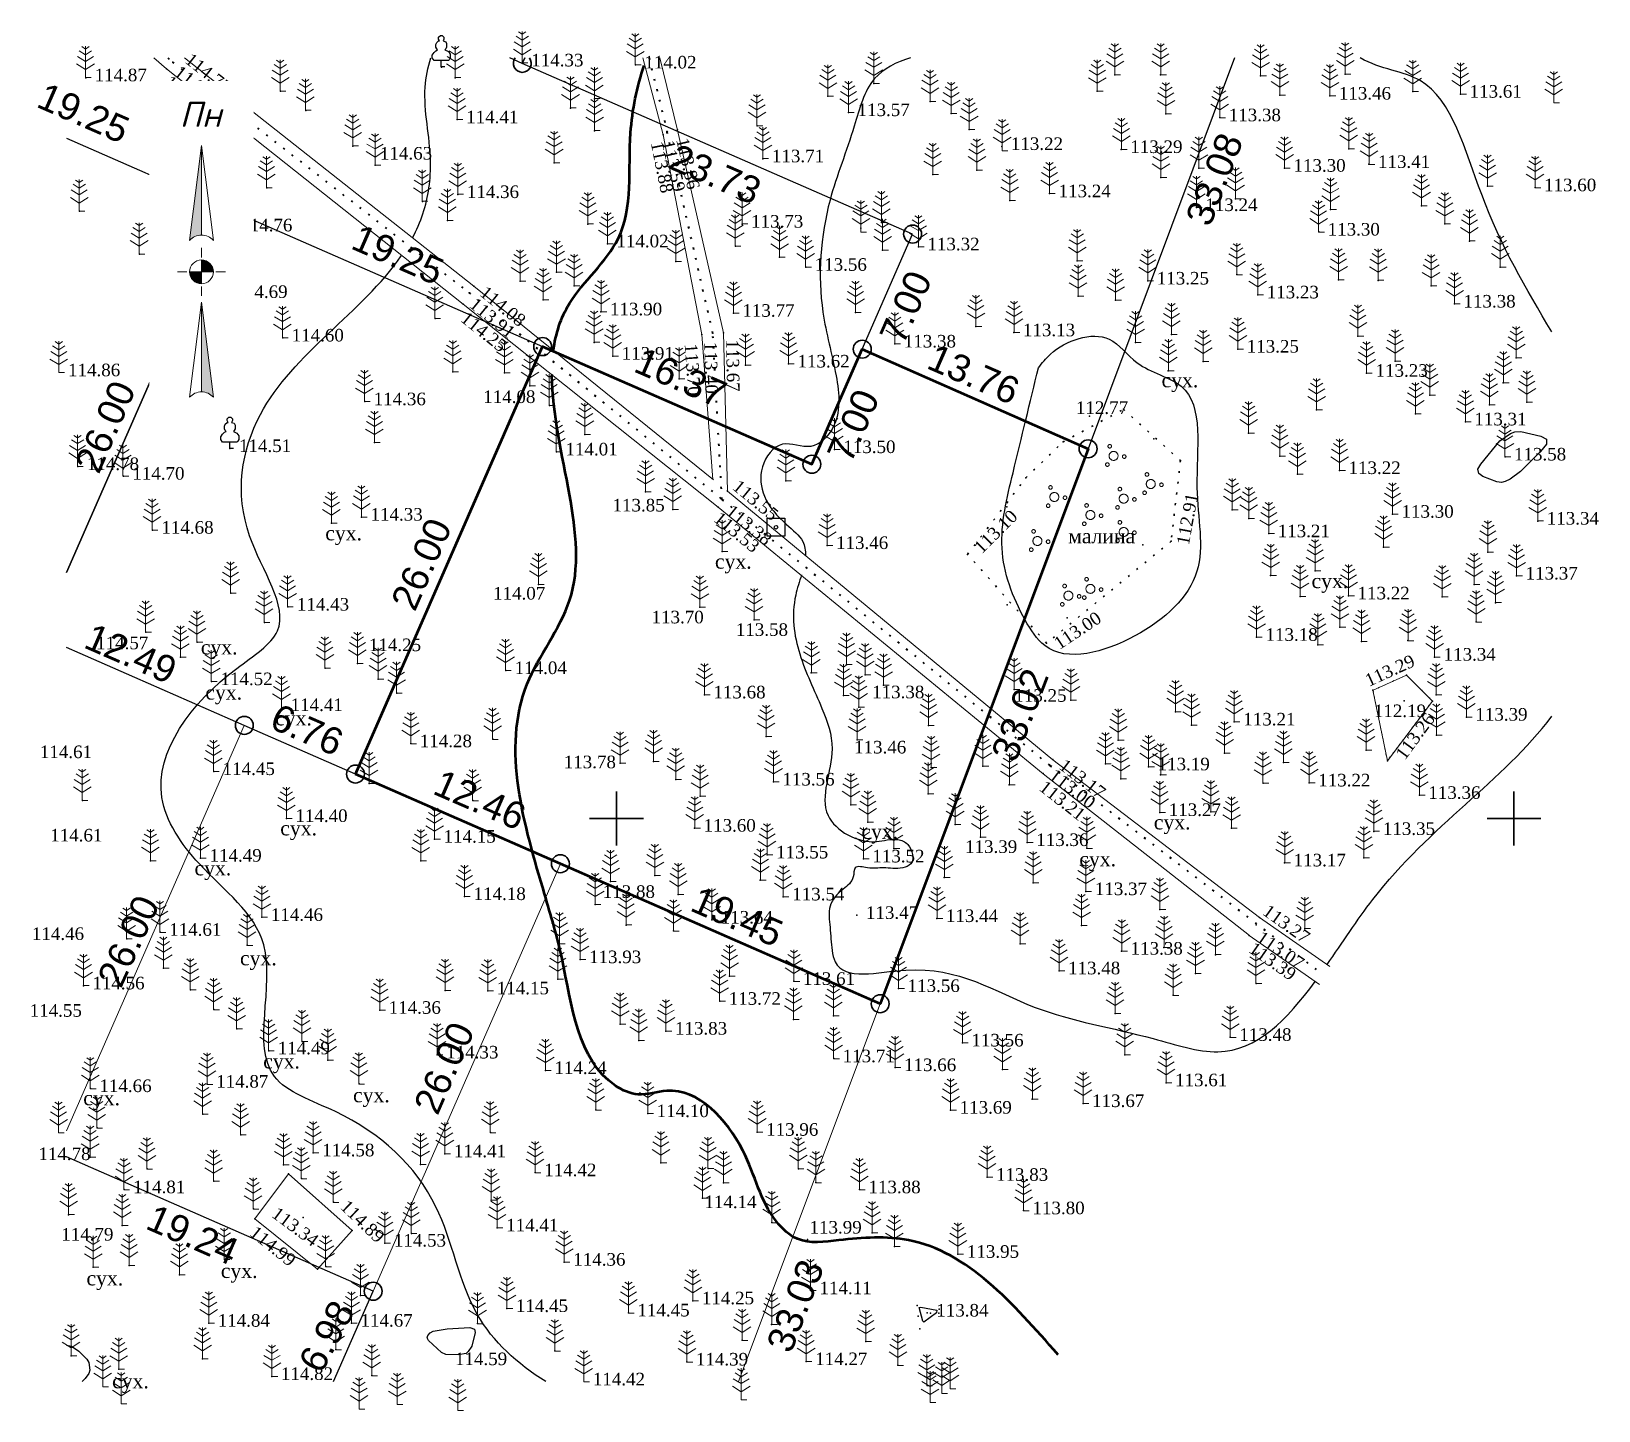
# Model space of a CAD drawing. Header units: millimetres. Extents: x 5405667.4 to 5405754.7, y 5524917 to 5524993.9.
import ezdxf
from ezdxf.enums import TextEntityAlignment as Align

# ---------------------------------------------------------------- set-up
doc = ezdxf.new("R2010")
doc.units = ezdxf.units.MM
doc.set_wipeout_variables(frame=1)
doc.linetypes.add('HIDDEN', pattern=[0.5, 0, -0.5])
doc.linetypes.add('суцільна', pattern=[50, 50, 0])
for name, color, linetype, lineweight in [('#Лист (текст_ПН)', 250, 'Continuous', 0), ('#Штамп', 250, 'Continuous', 0), ('11900000', 1, 'Continuous', 30), ('Контур', 7, 'HIDDEN', 30), ('рельеф', 7, 'Continuous', 0), ('ТОЧКИ', 7, 'Continuous', 30), ('усл. знак', 7, 'суцільна', 20)]:
    doc.layers.add(name, color=color, linetype=linetype, lineweight=lineweight)
for name, color, linetype in [('SC007', 7, 'Continuous'), ('горизонтали', 42, 'Continuous'), ('Ділянки_Межі', 10, 'Continuous'), ('надписи', 7, 'Continuous'), ('отметки', 7, 'Continuous'), ('промеры', 185, 'Continuous'), ('Растительность', 7, 'Continuous')]:
    doc.layers.add(name, color=color, linetype=linetype)
doc.styles.get("Standard").update_dxf_attribs({"font": 'arial.ttf'})
doc.styles.add('times', font='times.ttf')
doc.styles.add('Мой_Топо', font='isocpeui.ttf')
doc.linetypes.add('канава 0', pattern='A,0.9,0,["|",Standard,S=0.25,R=0,X=0,Y=0],0.1', length=1)

msp = doc.modelspace()

# ---------------------------------------------------------------- texts
at = {"layer": 'надписи', "color": 7, "style": 'times'}
for s, p in [('сух.', (5405730.369, 5524974.828, 111.861)), ('сух.', (5405683.779, 5524966.301, 111.861)), ('малина', (5405725.166, 5524966.137, 170.061)), ('сух.', (5405705.488, 5524964.723, 111.861)), ('сух.', (5405738.723, 5524963.637, 111.861)), ('сух.', (5405676.844, 5524959.944, 111.861)), ('сух.', (5405677.099, 5524957.428, 111.861)), ('сух.', (5405680.985, 5524955.99, 111.861)), ('сух.', (5405681.271, 5524949.861, 111.861)), ('сух.', (5405729.936, 5524950.195, 111.861)), ('сух.', (5405713.648, 5524949.667, 111.861)), ('сух.', (5405725.787, 5524948.142, 111.861)), ('сух.', (5405676.493, 5524947.634, 111.861)), ('сух.', (5405679.029, 5524942.623, 111.861)), ('сух.', (5405680.32, 5524936.874, 111.861)), ('сух.', (5405685.326, 5524934.993, 111.861)), ('сух.', (5405670.295, 5524934.826, 111.861)), ('сух.', (5405670.474, 5524924.788, 111.861)), ('сух.', (5405677.96, 5524925.203, 111.861)), ('сух.', (5405671.902, 5524919.056, 111.861))]:
    msp.add_text(s, height=0.8, dxfattribs=at).set_placement(p, align=Align.TOP_LEFT)
at = {"layer": 'отметки', "color": 7, "style": 'times'}
for s, rotation, p in [('114.75', 321.71346, (5405676.338, 5524992.706, 114.745)), ('114.50', 322.11782, (5405675.734, 5524992.014, 114.498)), ('114.80', 321.55311, (5405675.194, 5524991.461, 114.796)), ('113.88', 281.39051, (5405702.596, 5524987.788, 113.876)), ('113.59', 282.96485, (5405703.201, 5524987.858, 113.38)), ('113.86', 283.01843, (5405704.006, 5524987.992, 113.857)), ('114.08', 321.03856, (5405692.766, 5524979.73, 114.078)), ('113.91', 320.73498, (5405692.191, 5524979.084, 113.908)), ('114.25', 321.49154, (5405691.695, 5524978.301, 114.249)), ('113.70', 274.27705, (5405704.496, 5524976.488, 114.59)), ('113.40', 271.15166, (5405705.597, 5524976.573, 113.399)), ('113.67', 271.09856, (5405706.81, 5524976.699, 113.672)), ('113.55', 320.48771, (5405706.853, 5524968.932, 113.553)), ('112.91', 79.45127, (5405731.197, 5524965.325, 112.912)), ('113.38', 320.95222, (5405706.484, 5524967.545, 113.38)), ('113.10', 44.97337, (5405719.854, 5524965.21, 113.099)), ('113.53', 320.62831, (5405705.803, 5524967.152, 113.526)), ('113.00', 33.66549, (5405724.282, 5524959.964, 112.998)), ('113.29', 24.30455, (5405741.618, 5524957.968, 113.293)), ('113.26', 53.5356, (5405743.352, 5524953.629, 113.264)), ('113.17', 322.60019, (5405725.02, 5524953.379, 113.174)), ('113.00', 322.62665, (5405724.465, 5524952.83, 112.999)), ('113.21', 321.89787, (5405723.919, 5524952.177, 113.212)), ('113.27', 324.40765, (5405736.348, 5524945.262, 113.27)), ('113.07', 325.51305, (5405735.998, 5524943.782, 113.07)), ('113.39', 325.12921, (5405735.561, 5524943.173, 113.784)), ('114.89', 316.18008, (5405685.05, 5524928.819, 114.894)), ('113.34', 323.40069, (5405681.149, 5524928.411, 113.341)), ('114.99', 321.27236, (5405679.946, 5524927.362, 114.828))]:
    msp.add_text(s, height=0.7, rotation=rotation, dxfattribs=at).set_placement(p, align=Align.TOP_LEFT)
for s, p in [('114.33', (5405695.254, 5524992.608, 114.329)), ('114.02', (5405701.554, 5524992.49, 114.019)), ('114.87', (5405670.931, 5524991.778, 114.867)), ('113.46', (5405740.247, 5524990.759, 113.458)), ('113.61', (5405747.531, 5524990.864, 113.61)), ('113.57', (5405713.434, 5524989.838, 113.571)), ('114.41', (5405691.628, 5524989.439, 114.406)), ('113.38', (5405734.113, 5524989.552, 113.384)), ('114.78', (5405676.66, 5524987.658, 114.78)), ('114.63', (5405686.824, 5524987.417, 114.628)), ('113.71', (5405708.662, 5524987.265, 113.71)), ('113.22', (5405721.974, 5524987.95, 113.223)), ('113.29', (5405728.628, 5524987.782, 113.287)), ('113.30', (5405737.718, 5524986.739, 113.299)), ('113.41', (5405742.425, 5524986.951, 113.408)), ('113.60', (5405751.679, 5524985.651, 113.601)), ('114.36', (5405691.668, 5524985.273, 114.362)), ('113.24', (5405724.632, 5524985.316, 113.243)), ('113.24', (5405732.808, 5524984.548, 113.241)), ('114.76', (5405679.042, 5524983.416, 114.761)), ('113.73', (5405707.502, 5524983.624, 113.731)), ('113.30', (5405739.623, 5524983.182, 113.296)), ('114.79', (5405673.924, 5524981.944, 114.792)), ('114.02', (5405699.998, 5524982.526, 114.022)), ('113.32', (5405717.324, 5524982.36, 113.324)), ('113.56', (5405711.043, 5524981.22, 113.555)), ('113.25', (5405730.103, 5524980.456, 113.249)), ('114.69', (5405678.774, 5524979.705, 114.689)), ('113.23', (5405736.228, 5524979.683, 113.233)), ('113.90', (5405699.639, 5524978.737, 113.897)), ('113.77', (5405707.017, 5524978.658, 113.772)), ('113.38', (5405747.189, 5524979.173, 113.377)), ('113.13', (5405722.645, 5524977.573, 113.132)), ('114.60', (5405681.906, 5524977.28, 114.597)), ('113.38', (5405716.01, 5524976.946, 113.382)), ('113.25', (5405735.113, 5524976.661, 113.249)), ('113.91', (5405700.292, 5524976.268, 113.912)), ('113.62', (5405710.087, 5524975.833, 113.616)), ('114.86', (5405669.447, 5524975.344, 114.855)), ('113.23', (5405742.291, 5524975.315, 113.227)), ('114.36', (5405686.474, 5524973.73, 114.358)), ('114.08', (5405692.578, 5524973.852, 114.079)), ('112.77', (5405725.598, 5524973.242, 112.767)), ('113.31', (5405747.794, 5524972.607, 113.309)), ('114.51', (5405678.97, 5524971.121, 114.51)), ('114.01', (5405697.161, 5524970.932, 114.006)), ('113.50', (5405712.641, 5524971.063, 113.498)), ('113.58', (5405750.003, 5524970.651, 113.575)), ('114.78', (5405670.499, 5524970.114, 114.782)), ('113.22', (5405740.785, 5524969.896, 113.221)), ('114.70', (5405673.03, 5524969.581, 114.704)), ('114.33', (5405686.301, 5524967.299, 114.326)), ('113.85', (5405699.781, 5524967.811, 113.849)), ('113.30', (5405743.738, 5524967.463, 113.303)), ('113.34', (5405751.829, 5524967.078, 113.335)), ('114.68', (5405674.651, 5524966.572, 114.681)), ('113.21', (5405736.839, 5524966.375, 113.213)), ('113.46', (5405712.234, 5524965.718, 113.459)), ('113.37', (5405750.649, 5524964.018, 113.375)), ('114.07', (5405693.128, 5524962.9, 114.072)), ('113.22', (5405741.287, 5524962.912, 113.225)), ('114.43', (5405682.197, 5524962.288, 114.428)), ('113.70', (5405701.956, 5524961.576, 113.702)), ('114.57', (5405671.014, 5524960.133, 114.567)), ('113.58', (5405706.652, 5524960.878, 113.585)), ('113.18', (5405736.161, 5524960.602, 113.176)), ('114.25', (5405686.21, 5524960.028, 114.253)), ('113.34', (5405746.082, 5524959.498, 113.339)), ('114.04', (5405694.33, 5524958.749, 114.038)), ('114.52', (5405677.94, 5524958.132, 114.52)), ('114.41', (5405681.85, 5524956.69, 114.41)), ('113.68', (5405705.403, 5524957.395, 113.685)), ('113.38', (5405714.246, 5524957.402, 113.376)), ('113.25', (5405722.168, 5524957.208, 113.248)), ('113.21', (5405734.921, 5524955.888, 113.21)), ('112.19', (5405742.196, 5524956.351, 112.185)), ('113.39', (5405747.85, 5524956.155, 113.386)), ('114.61', (5405667.878, 5524954.068, 114.612)), ('114.28', (5405689.044, 5524954.675, 114.276)), ('113.46', (5405713.24, 5524954.329, 113.462)), ('114.45', (5405678.062, 5524953.125, 114.447)), ('113.78', (5405697.064, 5524953.503, 113.781)), ('113.19', (5405730.147, 5524953.388, 113.192)), ('113.56', (5405709.246, 5524952.542, 113.556)), ('113.22', (5405739.097, 5524952.492, 113.22)), ('113.36', (5405745.23, 5524951.798, 113.361)), ('114.40', (5405682.115, 5524950.509, 114.398)), ('113.27', (5405730.77, 5524950.843, 113.27)), ('113.60', (5405704.855, 5524949.97, 113.604)), ('113.35', (5405742.699, 5524949.786, 113.351)), ('114.61', (5405668.456, 5524949.424, 114.608)), ('114.15', (5405690.371, 5524949.356, 114.152)), ('113.39', (5405719.421, 5524948.785, 113.386)), ('113.36', (5405723.389, 5524949.17, 113.36)), ('114.49', (5405677.331, 5524948.298, 114.493)), ('113.55', (5405708.893, 5524948.479, 113.555)), ('113.52', (5405714.256, 5524948.258, 113.519)), ('113.17', (5405737.726, 5524948.036, 113.165)), ('114.18', (5405692.042, 5524946.16, 114.183)), ('113.88', (5405699.239, 5524946.281, 113.881)), ('113.54', (5405709.793, 5524946.141, 113.541)), ('113.37', (5405726.654, 5524946.434, 113.372)), ('114.46', (5405680.746, 5524944.999, 114.459)), ('113.64', (5405705.808, 5524944.851, 113.637)), ('113.47', (5405713.899, 5524945.11, 113.473)), ('113.44', (5405718.355, 5524944.936, 113.443)), ('114.46', (5405667.436, 5524943.936, 114.46)), ('114.61', (5405675.084, 5524944.169, 114.608)), ('113.93', (5405698.475, 5524942.644, 113.932)), ('113.38', (5405728.645, 5524943.117, 113.377)), ('113.48', (5405725.161, 5524942.021, 113.478)), ('114.56', (5405670.804, 5524941.183, 114.56)), ('114.15', (5405693.332, 5524940.907, 114.152)), ('113.61', (5405710.387, 5524941.434, 113.614)), ('113.56', (5405716.221, 5524941.037, 113.563)), ('113.72', (5405706.254, 5524940.324, 113.716)), ('114.55', (5405667.311, 5524939.659, 114.545)), ('114.36', (5405687.311, 5524939.823, 114.36)), ('113.83', (5405703.26, 5524938.662, 113.833)), ('113.48', (5405734.7, 5524938.315, 113.479)), ('114.49', (5405681.13, 5524937.564, 114.491)), ('113.56', (5405719.777, 5524938.004, 113.56)), ('114.33', (5405690.516, 5524937.335, 114.329)), ('113.71', (5405712.602, 5524937.122, 113.706)), ('113.66', (5405716.022, 5524936.629, 113.657)), ('114.87', (5405677.701, 5524935.707, 114.873)), ('114.24', (5405696.544, 5524936.467, 114.241)), ('113.61', (5405731.122, 5524935.783, 113.607)), ('114.66', (5405671.196, 5524935.462, 114.657)), ('114.10', (5405702.242, 5524934.064, 114.101)), ('113.69', (5405719.119, 5524934.259, 113.689)), ('113.67', (5405726.501, 5524934.627, 113.665)), ('113.96', (5405708.341, 5524933.028, 113.96)), ('114.78', (5405667.796, 5524931.671, 114.781)), ('114.58', (5405683.608, 5524931.879, 114.58)), ('114.41', (5405690.945, 5524931.826, 114.409)), ('114.42', (5405695.977, 5524930.772, 114.421)), ('113.83', (5405721.147, 5524930.516, 113.834)), ('114.81', (5405673.073, 5524929.826, 114.813)), ('113.88', (5405714.041, 5524929.823, 113.884)), ('114.14', (5405704.9, 5524928.993, 114.137)), ('113.80', (5405723.178, 5524928.654, 113.803)), ('114.79', (5405669.069, 5524927.186, 114.789)), ('114.41', (5405693.856, 5524927.699, 114.41)), ('113.99', (5405710.757, 5524927.577, 113.994)), ('114.53', (5405687.599, 5524926.851, 114.529)), ('113.95', (5405719.524, 5524926.228, 113.946)), ('114.36', (5405697.595, 5524925.788, 114.362)), ('114.25', (5405704.761, 5524923.636, 114.248)), ('114.11', (5405711.312, 5524924.2, 114.109)), ('114.45', (5405694.399, 5524923.208, 114.446)), ('114.45', (5405701.17, 5524922.962, 114.454)), ('113.84', (5405717.819, 5524922.955, 113.842)), ('114.84', (5405677.787, 5524922.387, 114.836)), ('114.67', (5405685.742, 5524922.391, 114.67)), ('114.59', (5405691.005, 5524920.247, 114.585)), ('114.39', (5405704.429, 5524920.228, 114.393)), ('114.27', (5405711.072, 5524920.246, 114.266)), ('114.82', (5405681.309, 5524919.42, 114.821)), ('114.42', (5405698.685, 5524919.12, 114.423))]:
    msp.add_text(s, height=0.7, dxfattribs=at).set_placement(p, align=Align.TOP_LEFT)
at = {"layer": 'промеры', "char_height": 1.5, "attachment_point": 1}
for s, insert, rotation in [('19.25', (5405668.215, 5524991.053), 336.35584), ('33.08', (5405731.668, 5524983.444), 69.01088), ('23.73', (5405703.409, 5524987.642), 336.4763), ('19.25', (5405685.731, 5524983.162), 336.35584), ('7.00', (5405714.608, 5524976.936), 66.35584), ('16.37', (5405701.481, 5524976.311), 336.4763), ('13.76', (5405717.802, 5524976.493), 336.4763), ('26.00', (5405669.782, 5524969.736), 66.37949), ('7.00', (5405711.683, 5524970.332), 66.35584), ('26.00', (5405687.395, 5524962.077), 66.37949), ('12.49', (5405670.846, 5524960.929), 336.4763), ('33.02', (5405720.838, 5524953.603), 69.01088), ('6.76', (5405681.198, 5524956.453), 336.4763), ('12.46', (5405690.291, 5524952.783), 336.4763), ('26.00', (5405671.031, 5524941.109, 107.24), 65.31556), ('19.45', (5405704.626, 5524946.275), 336.4763), ('26.00', (5405688.659, 5524934.006), 66.37949), ('19.24', (5405674.293, 5524928.554), 336.35584), ('33.03', (5405708.32, 5524920.676), 69.01088), ('6.98', (5405682.229, 5524919.711), 61.91278)]:
    msp.add_mtext(s, dxfattribs=dict(at, insert=insert, rotation=rotation))

# ---------------------------------------------------------------- blocks, each defined once
blk = doc.blocks.new('SYMBOL902')
at = {"layer": 'SC007'}
blk.add_lwpolyline([(-1.25, -1.25), (-1.25, 1.25), (1.25, 1.25), (1.25, -1.25)], close=True, dxfattribs=at)
blk.add_circle((0, 0), 0.25, dxfattribs=at)
blk = doc.blocks.new('A$C51FE15A3')
at = {"layer": 'Растительность', "color": 94, "lineweight": 0}
for points in [[(0, 1.75), (0, 0), (0.319, 0)], [(-0.447, 1.172), (0, 0.895), (0.447, 1.172)], [(-0.343, 1.489), (0, 1.267), (0.343, 1.489)], [(-0.201, 1.726), (0, 1.584), (0.201, 1.726)], [(-0.493, 0.753), (0, 0.444), (0.493, 0.753)]]:
    blk.add_lwpolyline(points, dxfattribs=at)
blk = doc.blocks.new('A$C2ACB5305')
at = {"layer": 'Растительность'}
blk.add_lwpolyline([(0.2, 0), (0.2, 0), (0, 0), (0, 0.35), (-0.4, 0.35), (-0.5, 0.5), (-0.5, 0.65), (-0.4, 0.8), (-0.3, 0.9), (-0.2, 0.95), (-0.25, 1), (-0.3, 1.1), (-0.3, 1.25), (-0.25, 1.35), (-0.15, 1.45), (-0.1, 1.45), (-0.15, 1.55), (-0.15, 1.65), (-0.05, 1.75), (0.05, 1.75), (0.15, 1.65), (0.15, 1.55), (0.1, 1.45), (0.25, 1.4), (0.3, 1.3), (0.3, 1.1), (0.25, 1), (0.2, 0.95), (0.4, 0.85), (0.5, 0.7), (0.5, 0.5), (0.45, 0.4), (0.4, 0.35), (0, 0.35)], dxfattribs=at)
blk = doc.blocks.new('A$C72385B22')
at = {"layer": 'усл. знак'}
for centre, radius in [((0, 0), 0.625), ((-0.02, 1.49), 0.25), ((-1.29, -0.64), 0.25), ((1.28, -0.76), 0.25)]:
    blk.add_circle(centre, radius, dxfattribs=at)
blk = doc.blocks.new('*U5')
at = {"color": 0}
for points in [[(-0.113, 0), (-0.109, -0.029), (-0.097, -0.056)], [(-0.113, 0), (-0.097, -0.056), (0, 0)], [(-0.097, -0.056), (0, -0.113), (0, 0)], [(-0.097, -0.056), (-0.08, -0.08), (-0.056, -0.097)], [(-0.097, -0.056), (-0.056, -0.097), (0, -0.113)], [(-0.056, -0.097), (-0.029, -0.109), (0, -0.113)]]:
    blk.add_solid(points, dxfattribs=at)
blk = doc.blocks.new('*U6')
at = {"color": 0}
for points in [[(0, 0), (0.097, 0.056), (0, 0.113)], [(0.097, 0.056), (0.029, 0.109), (0, 0.113)], [(0, 0), (0.113, 0), (0.097, 0.056)], [(0.097, 0.056), (0.056, 0.097), (0.029, 0.109)], [(0.097, 0.056), (0.08, 0.08), (0.056, 0.097)], [(0.113, 0), (0.109, 0.029), (0.097, 0.056)]]:
    blk.add_solid(points, dxfattribs=at)
blk = doc.blocks.new('*U7')
at = {"color": 0}
for points in [[(0, -1.136), (0.021, -1.138), (0, -0.288)], [(0.021, -1.138), (0.042, -1.142), (0, -0.288)], [(0.042, -1.142), (0.062, -1.15), (0, -0.288)], [(0.062, -1.15), (0.081, -1.16), (0, -0.288)], [(0.081, -1.16), (0.098, -1.173), (0, -0.288)], [(0.098, -1.173), (0.113, -1.188), (0, -0.288)]]:
    blk.add_solid(points, dxfattribs=at)
blk = doc.blocks.new('*U8')
at = {"color": 0}
for points in [[(-0.113, 0.297), (-0.098, 0.312), (0, 1.197)], [(-0.098, 0.312), (-0.081, 0.325), (0, 1.197)], [(-0.081, 0.325), (-0.062, 0.335), (0, 1.197)], [(-0.062, 0.335), (-0.042, 0.343), (0, 1.197)], [(-0.042, 0.343), (-0.021, 0.347), (0, 1.197)], [(-0.021, 0.347), (0, 0.349), (0, 1.197)]]:
    blk.add_solid(points, dxfattribs=at)
blk = doc.blocks.new('#Північ')
at = {"color": 7}
blk.add_wipeout([(-2.901, 10.635), (2.901, 10.635), (2.901, -7.981), (-2.901, -7.981)], dxfattribs=at).dxf.layer = '#Лист (текст_ПН)'
at = {"layer": '#Лист (текст_ПН)'}
for p, q in [((-0.663, 1.748), (0, 7.043)), ((0, 7.043), (0, 2.052)), ((0, 7.043), (0.663, 1.748)), ((0, 1.337), (0, 0.807)), ((-1.337, 0), (-0.807, 0)), ((-0.662, 0), (0.662, 0)), ((0, 0.662), (0, -0.662)), ((1.337, 0), (0.807, 0)), ((0, -1.337), (0, -0.807)), ((-0.663, -6.99), (0, -1.695)), ((0, -1.695), (0.663, -6.99)), ((0, -1.695), (0, -6.686))]:
    blk.add_line(p, q, dxfattribs=at)
at = {"layer": '#Лист (текст_ПН)', "flags": 128}
for points in [[(0, 7.043), (-0.663, 1.748, -0.218585), (0, 2.052)], [(0, 0), (-0.662, 0, 0.414214), (0, -0.662)]]:
    blk.add_lwpolyline(points, format="xyb", close=True, dxfattribs=at)
at = {"layer": '#Лист (текст_ПН)'}
blk.add_circle((0, 0), 0.662, dxfattribs=at)
for centre in [(0, 1.178), (0, -7.56)]:
    blk.add_arc(centre, 0.874, 40.67981, 139.32019, dxfattribs=at)
at = {"layer": '#Лист (текст_ПН)', "xscale": 5.883850111352785, "yscale": 5.883850111352785, "zscale": 5.883850111352785}
for name in ['*U8', '*U5', '*U6', '*U7']:
    blk.add_blockref(name, (0, 0), dxfattribs=at)
at = {"layer": '#Лист (текст_ПН)', "style": 'Мой_Топо'}
blk.add_text('Пн', height=1.4, dxfattribs=at).set_placement((-1.217, 8.077))

# ---------------------------------------------------------------- linework, layer by layer
at = {"layer": '11900000', "color": 7}
for points in [[(5405700, 5524948.5, 0), (5405700, 5524951.5, 0)], [(5405700, 5524948.5, 0), (5405700, 5524951.5, 0)], [(5405750, 5524948.5, 0), (5405750, 5524951.5, 0)], [(5405750, 5524948.5, 0), (5405750, 5524951.5, 0)], [(5405698.5, 5524950, 0), (5405701.5, 5524950, 0)], [(5405698.5, 5524950, 0), (5405701.5, 5524950, 0)], [(5405748.5, 5524950, 0), (5405751.5, 5524950, 0)], [(5405748.5, 5524950, 0), (5405751.5, 5524950, 0)]]:
    msp.add_polyline3d(points, dxfattribs=at)
at = {"layer": 'горизонтали', "color": 32}
for points in [[(5405749.207, 5524971.042, 113.5), (5405749.817, 5524971.462, 113.5), (5405750.057, 5524971.552, 113.5), (5405750.387, 5524971.562, 113.5), (5405751.497, 5524971.312, 113.5), (5405751.807, 5524971.142, 113.5), (5405751.807, 5524970.852, 113.5), (5405751.487, 5524970.442, 113.5), (5405750.357, 5524969.332, 113.5), (5405749.797, 5524968.902, 113.5), (5405749.517, 5524968.772, 113.5), (5405749.307, 5524968.722, 113.5), (5405749.047, 5524968.752, 113.5), (5405748.267, 5524969.062, 113.5), (5405748.037, 5524969.232, 113.5), (5405747.997, 5524969.462, 113.5), (5405748.147, 5524969.752, 113.5), (5405749.207, 5524971.042, 113.5)], [(5405716.867, 5524922.752, 114), (5405716.967, 5524922.782, 114), (5405717.857, 5524922.612, 114), (5405717.827, 5524922.452, 114), (5405717.127, 5524921.932, 114), (5405717.067, 5524921.992, 114), (5405716.867, 5524922.752, 114)], [(5405689.527, 5524920.912, 114.5), (5405689.457, 5524921.072, 114.5), (5405689.497, 5524921.192, 114.5), (5405689.627, 5524921.342, 114.5), (5405689.787, 5524921.442, 114.5), (5405690.577, 5524921.572, 114.5), (5405691.837, 5524921.642, 114.5), (5405692.087, 5524921.552, 114.5), (5405692.127, 5524921.362, 114.5), (5405691.937, 5524920.612, 114.5), (5405691.747, 5524920.302, 114.5), (5405691.637, 5524920.202, 114.5), (5405691.207, 5524920.112, 114.5), (5405690.497, 5524920.142, 114.5), (5405690.247, 5524920.242, 114.5), (5405689.527, 5524920.912, 114.5)]]:
    msp.add_polyline3d(points, close=True, dxfattribs=at)
for points in [[(5405669.364, 5524920.655, 115), (5405669.637, 5524920.602, 115), (5405670.047, 5524920.332, 115), (5405670.497, 5524919.872, 115), (5405670.607, 5524919.702, 115), (5405670.667, 5524919.272, 115)], [(5405670.667, 5524919.272, 115), (5405670.607, 5524919.072, 115), (5405670.407, 5524918.802, 115), (5405670.226, 5524918.629, 115)]]:
    msp.add_polyline3d(points, dxfattribs=at)
for points, knots in [([(5405688.64, 5524982.358), (5405688.869, 5524982.786), (5405689.454, 5524984.118), (5405689.864, 5524987.051), (5405689.111, 5524989.932), (5405689.49, 5524991.852), (5405689.664, 5524992.381)], [104.7478, 104.7478, 104.7478, 104.7478, 106.244974, 109.222187, 113.340538, 114.993446, 114.993446, 114.993446, 114.993446]), ([(5405716.388, 5524992.381), (5405715.598, 5524992.144), (5405713.976, 5524991.356), (5405713.18, 5524988.01), (5405711.479, 5524983.972), (5405711.106, 5524978.996), (5405712.287, 5524974.954), (5405712.587, 5524972.058), (5405710.875, 5524970.376), (5405709.128, 5524971.27), (5405707.891, 5524969.618), (5405708.124, 5524967.754), (5405709.257, 5524966.527), (5405710.447, 5524965.585), (5405710.54, 5524964.933), (5405710.527, 5524964.655)], [263.647008, 263.647008, 263.647008, 263.647008, 265.998436, 268.870269, 273.213787, 279.466371, 283.082816, 286.070843, 287.590433, 289.169692, 290.858787, 292.492978, 294.495396, 295.808265, 296.680937, 296.680937, 296.680937, 296.680937]), ([(5405752.108, 5524977.117), (5405750.671, 5524979.519), (5405748.136, 5524983.83), (5405746.194, 5524991.559), (5405742.602, 5524991.715), (5405741.429, 5524992.381)], [208.259027, 208.259027, 208.259027, 208.259027, 216.827452, 224.036129, 227.816273, 227.816273, 227.816273, 227.816273]), ([(5405696.062, 5524918.629), (5405694.478, 5524919.628), (5405691.518, 5524922.264), (5405690.456, 5524929.173), (5405685.864, 5524933.397), (5405678.956, 5524935.57), (5405682.018, 5524943.247), (5405676.904, 5524946.848), (5405673.214, 5524952.355), (5405677.096, 5524957.454), (5405682.552, 5524960.751), (5405678.423, 5524966.21), (5405679.751, 5524974.608), (5405685.836, 5524978.206), (5405688.015, 5524981.343)], [27.283457, 27.283457, 27.283457, 27.283457, 32.731638, 39.162292, 46.871348, 50.794349, 58.140724, 63.904689, 68.143785, 76.466951, 79.543627, 85.063561, 91.848837, 103.526432, 103.526432, 103.526432, 103.526432]), ([(5405710.306, 5524963.575), (5405710.196, 5524963.203), (5405709.682, 5524961.646), (5405710.046, 5524959.123), (5405711.372, 5524956.462), (5405712.448, 5524953.489), (5405710.707, 5524950.098), (5405713.901, 5524948.384), (5405715.489, 5524948.96), (5405716.428, 5524948.566), (5405716.676, 5524947.501), (5405715.753, 5524947.146), (5405714.917, 5524947.314), (5405714.125, 5524947.169), (5405713.193, 5524947.452), (5405713.271, 5524946.544), (5405712.523, 5524946.035), (5405711.721, 5524945.18), (5405711.94, 5524943.877), (5405711.946, 5524942.878), (5405712.408, 5524940.828), (5405718.038, 5524942.49), (5405722.887, 5524939.067), (5405728.829, 5524938.176), (5405734.833, 5524936.167), (5405737.351, 5524938.777), (5405738.918, 5524940.915)], [297.750727, 297.750727, 297.750727, 297.750727, 298.813719, 302.097384, 305.375757, 307.693774, 311.410964, 314.481595, 315.668372, 316.297273, 317.378662, 317.881784, 318.950703, 319.850846, 320.525952, 321.044272, 321.922685, 323.126122, 324.306695, 325.60459, 326.245603, 330.214824, 337.710361, 344.519457, 348.193449, 355.37109, 355.37109, 355.37109, 355.37109]), ([(5405739.59, 5524941.86), (5405740.43, 5524943.07), (5405744.288, 5524949.016), (5405749.338, 5524952.027), (5405752.108, 5524955.698)], [166.983355, 166.983355, 166.983355, 166.983355, 170.876878, 185.110549, 185.110549, 185.110549, 185.110549])]:
    msp.add_open_spline(points, degree=3, knots=knots, dxfattribs=at)
at = {"layer": 'горизонтали', "color": 32, "lineweight": 50}
for points, knots in [([(5405696.49, 5524976.076), (5405696.613, 5524977.01), (5405697.314, 5524979.256), (5405701.16, 5524982.391), (5405700.464, 5524987.572), (5405701.144, 5524990.761), (5405701.544, 5524991.963)], [72.931298, 72.931298, 72.931298, 72.931298, 75.851769, 80.363697, 86.303092, 90.136161, 90.136161, 90.136161, 90.136161]), ([(5405724.609, 5524920.122), (5405722.084, 5524922.998), (5405718.623, 5524926.94), (5405712.96, 5524926.622), (5405710.241, 5524926.205), (5405708.081, 5524928.217), (5405707.455, 5524931.818), (5405704.087, 5524935.486), (5405701.284, 5524934.415), (5405697.85, 5524936.019), (5405697.397, 5524941.089), (5405695.283, 5524948.2), (5405693.001, 5524955.828), (5405698.192, 5524962.186), (5405697.512, 5524968.123), (5405696.422, 5524972.572), (5405696.409, 5524974.689)], [0, 0, 0, 0, 10.498095, 14.387115, 16.679909, 18.208864, 22.586348, 27.97536, 29.586146, 30.927257, 38.609771, 42.347043, 54.087786, 59.302509, 65.201165, 71.520155, 71.520155, 71.520155, 71.520155])]:
    msp.add_open_spline(points, degree=3, knots=knots, dxfattribs=at)
at = {"layer": 'горизонтали', "color": 32}
msp.add_spline([(5405723.507, 5524975.116), (5405722.094, 5524969.267), (5405721.483, 5524965.062), (5405722.773, 5524961.061), (5405723.859, 5524959.636), (5405728.881, 5524960.179), (5405732.343, 5524963.774), (5405732.343, 5524968.453), (5405731.461, 5524974.083), (5405729.008, 5524975.395), (5405727.444, 5524976.707), (5405724.177, 5524975.87), (5405723.507, 5524975.116)], degree=3, dxfattribs=at)
at = {"layer": 'Ділянки_Межі', "lineweight": 25}
for points in [[(5405669.364, 5524987.91), (5405678.256, 5524984.017), (5405695.889, 5524976.297), (5405710.886, 5524969.741), (5405713.693, 5524976.153), (5405716.501, 5524982.565), (5405694.756, 5524992.076), (5405694.059, 5524992.381)], [(5405684.244, 5524918.629), (5405686.449, 5524923.665), (5405669.364, 5524931.146)]]:
    msp.add_lwpolyline(points, dxfattribs=at)
at = {"layer": 'Ділянки_Межі'}
for points in [[(5405694.89, 5524992.381), (5405694.756, 5524992.076), (5405694.059, 5524992.381)], [(5405734.439, 5524992.381), (5405726.278, 5524970.6), (5405713.693, 5524976.153), (5405716.501, 5524982.565), (5405694.756, 5524992.076)], [(5405694.756, 5524992.076), (5405694.89, 5524992.381)], [(5405669.364, 5524987.91), (5405678.256, 5524984.017), (5405669.364, 5524963.708)], [(5405669.364, 5524963.708), (5405678.256, 5524984.017), (5405695.889, 5524976.297), (5405685.462, 5524952.48), (5405679.269, 5524955.191), (5405669.364, 5524959.528)]]:
    msp.add_lwpolyline(points, dxfattribs=at)
at = {"layer": 'Ділянки_Межі', "lineweight": 50}
msp.add_lwpolyline([(5405685.462, 5524952.48), (5405695.889, 5524976.297), (5405710.886, 5524969.741), (5405713.693, 5524976.153), (5405726.278, 5524970.6), (5405714.693, 5524939.683), (5405696.877, 5524947.483)], close=True, dxfattribs=at)
at = {"layer": 'Ділянки_Межі', "lineweight": 0}
for points in [[(5405669.364, 5524959.528), (5405679.269, 5524955.191), (5405669.364, 5524932.607)], [(5405669.364, 5524932.607), (5405679.269, 5524955.191), (5405685.462, 5524952.48), (5405696.877, 5524947.483), (5405686.449, 5524923.665), (5405669.364, 5524931.146)], [(5405684.244, 5524918.629), (5405686.449, 5524923.665), (5405696.877, 5524947.483), (5405714.693, 5524939.683), (5405706.803, 5524918.629)]]:
    msp.add_lwpolyline(points, dxfattribs=at)
at = {"layer": 'Контур', "color": 7, "linetype": 'HIDDEN', "elevation": 112.9}
msp.add_lwpolyline([(5405724.879, 5524970.986), (5405728.247, 5524972.801), (5405731.423, 5524969.95), (5405730.904, 5524965.453), (5405723.967, 5524959.763), (5405719.56, 5524964.716), (5405722.812, 5524968.988), (5405724.879, 5524970.986)], dxfattribs=at)
at = {"layer": 'отметки', "color": 7}
for p in [(5405674.941, 5524991.774, 114.796), (5405675.281, 5524992.142, 114.498), (5405690.251, 5524991.868, 114.474), (5405694.754, 5524992.108, 114.329), (5405701.054, 5524991.99, 114.019), (5405670.431, 5524991.278, 114.867), (5405691.023, 5524991.278, 114.447), (5405714.339, 5524990.956, 113.581), (5405727.767, 5524991.438, 113.324), (5405730.317, 5524991.444, 113.434), (5405735.886, 5524991.375, 113.445), (5405740.595, 5524991.483, 113.476), (5405681.289, 5524990.52, 114.73), (5405698.769, 5524990.106, 114.115), (5405711.777, 5524990.24, 113.603), (5405717.471, 5524989.956, 113.47), (5405726.79, 5524990.521, 113.317), (5405736.963, 5524990.306, 113.426), (5405739.747, 5524990.259, 113.458), (5405744.359, 5524990.501, 113.479), (5405747.031, 5524990.364, 113.61), (5405682.687, 5524989.451, 114.714), (5405691.128, 5524988.939, 114.406), (5405697.441, 5524989.583, 114.184), (5405712.934, 5524989.338, 113.571), (5405718.652, 5524989.282, 113.426), (5405730.613, 5524989.264, 113.337), (5405733.613, 5524989.052, 113.384), (5405698.787, 5524988.326, 114.135), (5405702.604, 5524988.09, 113.876), (5405702.814, 5524988.281, 113.591), (5405703.406, 5524988.367, 113.857), (5405707.831, 5524988.599, 113.751), (5405719.649, 5524988.387, 113.367), (5405685.321, 5524987.467, 114.656), (5405721.474, 5524987.45, 113.223), (5405728.128, 5524987.282, 113.287), (5405740.802, 5524987.32, 113.463), (5405676.463, 5524986.589, 114.78), (5405686.566, 5524986.398, 114.628), (5405696.535, 5524986.533, 114.19), (5405708.162, 5524986.765, 113.71), (5405741.925, 5524986.451, 113.408), (5405717.619, 5524985.882, 113.384), (5405720.077, 5524986.132, 113.339), (5405730.335, 5524985.724, 113.248), (5405732.447, 5524986.228, 113.257), (5405737.218, 5524986.239, 113.299), (5405678.215, 5524985.314, 114.753), (5405680.516, 5524985.143, 114.714), (5405691.168, 5524984.773, 114.362), (5405724.132, 5524984.816, 113.243), (5405734.488, 5524984.533, 113.265), (5405748.529, 5524985.233, 113.543), (5405751.179, 5524985.151, 113.601), (5405670.084, 5524983.839, 114.868), (5405677.056, 5524983.937, 114.726), (5405689.195, 5524984.379, 114.522), (5405721.912, 5524984.428, 113.313), (5405732.308, 5524984.048, 113.241), (5405739.786, 5524983.936, 113.345), (5405744.853, 5524984.141, 113.427), (5405678.542, 5524982.916, 114.761), (5405690.592, 5524983.318, 114.385), (5405698.414, 5524983.124, 113.994), (5405707.002, 5524983.124, 113.731), (5405713.624, 5524982.901, 113.403), (5405714.762, 5524983.209, 113.461), (5405746.154, 5524983.127, 113.455), (5405674.504, 5524982.184, 114.729), (5405699.498, 5524982.026, 114.022), (5405739.123, 5524982.682, 113.296), (5405747.517, 5524982.175, 113.464), (5405673.424, 5524981.444, 114.792), (5405703.313, 5524981.037, 113.862), (5405706.625, 5524981.89, 113.718), (5405709.09, 5524981.273, 113.597), (5405714.827, 5524981.67, 113.318), (5405716.824, 5524981.86, 113.324), (5405725.669, 5524981.079, 113.187), (5405696.663, 5524980.438, 114.009), (5405710.543, 5524980.72, 113.555), (5405734.557, 5524980.304, 113.264), (5405749.238, 5524980.718, 113.476), (5405691.8, 5524979.289, 113.908), (5405692.063, 5524979.656, 114.078), (5405694.631, 5524979.937, 114.089), (5405697.641, 5524979.685, 113.947), (5405729.603, 5524979.956, 113.249), (5405740.23, 5524980.009, 113.273), (5405742.435, 5524979.987, 113.285), (5405745.384, 5524979.679, 113.354), (5405678.274, 5524979.205, 114.689), (5405691.464, 5524978.656, 114.249), (5405695.92, 5524978.905, 114.076), (5405725.72, 5524979.098, 113.16), (5405727.812, 5524978.879, 113.219), (5405735.728, 5524979.183, 113.233), (5405746.689, 5524978.673, 113.377), (5405689.892, 5524977.86, 114.31), (5405699.139, 5524978.237, 113.897), (5405706.517, 5524978.158, 113.772), (5405713.321, 5524978.204, 113.394), (5405681.406, 5524976.78, 114.597), (5405704.763, 5524976.978, 113.696), (5405705.368, 5524977.041, 113.399), (5405705.962, 5524977.061, 113.672), (5405720.031, 5524977.406, 113.167), (5405722.145, 5524977.073, 113.132), (5405730.92, 5524976.972, 113.099), (5405741.304, 5524976.879, 113.254), (5405698.761, 5524976.531, 113.936), (5405715.51, 5524976.446, 113.382), (5405728.918, 5524976.519, 113.093), (5405734.613, 5524976.161, 113.249), (5405699.792, 5524975.768, 113.912), (5405707.188, 5524975.262, 113.622), (5405709.587, 5524975.333, 113.616), (5405730.744, 5524974.945, 113.057), (5405732.685, 5524975.467, 113.078), (5405743.382, 5524975.492, 113.243), (5405750.125, 5524975.672, 113.441), (5405690.894, 5524974.883, 114.258), (5405693.765, 5524974.829, 114.139), (5405695.183, 5524974.107, 114.079), (5405703.488, 5524974.492, 113.777), (5405741.791, 5524974.815, 113.227), (5405749.407, 5524974.284, 113.37), (5405685.974, 5524973.23, 114.358), (5405745.311, 5524973.592, 113.293), (5405750.722, 5524973.201, 113.423), (5405696.269, 5524973.005, 114.03), (5405726.363, 5524972.412, 112.767), (5405728.247, 5524972.801, 112.91), (5405739.004, 5524972.768, 113.223), (5405744.512, 5524972.544, 113.254), (5405748.63, 5524973.046, 113.34), (5405735.217, 5524971.48, 113.209), (5405747.294, 5524972.107, 113.309), (5405678.47, 5524970.621, 114.51), (5405686.529, 5524970.946, 114.356), (5405698.248, 5524971.395, 113.954), (5405712.141, 5524970.563, 113.498), (5405724.879, 5524970.986, 112.9), (5405729.935, 5524971.147, 112.834), (5405696.661, 5524970.432, 114.006), (5405731.423, 5524969.95, 112.96), (5405736.952, 5524970.191, 113.173), (5405749.503, 5524970.151, 113.575), (5405669.999, 5524969.614, 114.782), (5405672.53, 5524969.081, 114.704), (5405709.443, 5524968.822, 113.44), (5405722.812, 5524968.988, 112.984), (5405737.94, 5524969.181, 113.147), (5405740.285, 5524969.396, 113.221), (5405701.624, 5524968.194, 113.849), (5405706.18, 5524968.243, 113.553), (5405703.14, 5524967.224, 113.752), (5405705.667, 5524967.355, 113.526), (5405705.889, 5524967.774, 113.38), (5405721.747, 5524967.374, 112.947), (5405734.303, 5524967.2, 113.1), (5405684.134, 5524966.46, 114.269), (5405685.801, 5524966.799, 114.326), (5405735.222, 5524966.721, 113.141), (5405743.238, 5524966.963, 113.303), (5405751.329, 5524966.578, 113.335), (5405674.151, 5524966.072, 114.681), (5405730.904, 5524965.453, 112.912), (5405736.339, 5524965.875, 113.213), (5405705.894, 5524964.871, 113.634), (5405711.734, 5524965.218, 113.459), (5405719.56, 5524964.716, 113.099), (5405729.323, 5524965.244, 112.767), (5405742.737, 5524965.121, 113.198), (5405748.55, 5524964.847, 113.311), (5405738.922, 5524963.796, 113.191), (5405695.662, 5524963.047, 114.072), (5405736.444, 5524963.539, 113.171), (5405747.776, 5524963.037, 113.289), (5405750.149, 5524963.518, 113.375), (5405678.514, 5524962.563, 114.587), (5405721.763, 5524961.911, 113.023), (5405738.092, 5524962.368, 113.169), (5405740.787, 5524962.412, 113.225), (5405746.007, 5524962.354, 113.227), (5405748.979, 5524962.027, 113.352), (5405681.697, 5524961.788, 114.428), (5405704.651, 5524961.776, 113.702), (5405707.669, 5524961.07, 113.585), (5405725.112, 5524961.174, 112.912), (5405747.904, 5524960.955, 113.305), (5405673.779, 5524960.379, 114.567), (5405680.39, 5524960.928, 114.532), (5405735.661, 5524960.102, 113.176), (5405740.309, 5524960.66, 113.274), (5405676.641, 5524959.832, 114.567), (5405723.967, 5524959.763, 112.998), (5405739.076, 5524959.683, 113.22), (5405741.51, 5524959.866, 113.253), (5405744.098, 5524959.914, 113.272), (5405675.722, 5524958.993, 114.577), (5405683.769, 5524958.379, 114.401), (5405685.578, 5524958.643, 114.253), (5405712.815, 5524958.588, 113.397), (5405745.582, 5524958.998, 113.339), (5405677.44, 5524957.632, 114.52), (5405686.726, 5524957.773, 114.262), (5405693.83, 5524958.249, 114.038), (5405710.856, 5524958.113, 113.503), (5405713.858, 5524958.01, 113.38), (5405744.012, 5524957.987, 113.266), (5405687.762, 5524956.981, 114.166), (5405704.903, 5524956.895, 113.685), (5405712.646, 5524956.848, 113.456), (5405714.877, 5524957.435, 113.376), (5405722.151, 5524957.19, 113.248), (5405725.317, 5524956.605, 113.187), (5405742.148, 5524957.146, 113.293), (5405745.669, 5524956.891, 113.287), (5405681.35, 5524956.19, 114.41), (5405713.505, 5524956.208, 113.48), (5405731.144, 5524955.955, 113.218), (5405743.888, 5524956.553, 112.185), (5405745.459, 5524956.549, 113.094), (5405717.389, 5524955.191, 113.344), (5405732.039, 5524955.202, 113.257), (5405734.421, 5524955.388, 113.21), (5405747.35, 5524955.655, 113.386), (5405688.544, 5524954.175, 114.276), (5405693.106, 5524954.419, 114.12), (5405708.337, 5524954.57, 113.597), (5405713.409, 5524954.378, 113.462), (5405727.958, 5524954.367, 113.202), (5405745.68, 5524954.637, 113.396), (5405700.2, 5524953.082, 113.781), (5405702.067, 5524953.186, 113.743), (5405724.316, 5524953.284, 113.174), (5405733.881, 5524953.647, 113.232), (5405737.16, 5524953.132, 113.224), (5405741.76, 5524953.807, 113.262), (5405742.952, 5524953.224, 113.264), (5405677.562, 5524952.625, 114.447), (5405717.528, 5524952.84, 113.397), (5405720.421, 5524952.91, 113.423), (5405723.772, 5524952.502, 113.212), (5405724.141, 5524952.963, 112.999), (5405727.237, 5524953.056, 113.274), (5405728.094, 5524952.217, 113.242), (5405729.647, 5524952.888, 113.192), (5405730.317, 5524952.427, 113.261), (5405686.226, 5524951.957, 114.28), (5405703.305, 5524952.184, 113.677), (5405708.746, 5524952.042, 113.556), (5405717.37, 5524951.382, 113.411), (5405721.886, 5524951.878, 113.349), (5405736.022, 5524951.97, 113.258), (5405738.597, 5524951.992, 113.22), (5405670.251, 5524951.014, 114.55), (5405691.995, 5524950.999, 114.212), (5405704.657, 5524951.245, 113.679), (5405713.061, 5524950.767, 113.478), (5405744.73, 5524951.298, 113.361), (5405681.615, 5524950.009, 114.398), (5405714.003, 5524949.805, 113.463), (5405718.868, 5524949.662, 113.386), (5405730.27, 5524950.343, 113.27), (5405733.111, 5524950.37, 113.237), (5405689.871, 5524948.856, 114.152), (5405704.355, 5524949.47, 113.604), (5405720.284, 5524948.966, 113.386), (5405734.266, 5524949.464, 113.233), (5405742.199, 5524949.286, 113.351), (5405708.393, 5524947.979, 113.555), (5405715.459, 5524948.326, 113.52), (5405722.889, 5524948.67, 113.36), (5405726.204, 5524948.342, 113.288), (5405674.04, 5524947.649, 114.576), (5405676.831, 5524947.798, 114.493), (5405689.102, 5524947.644, 114.221), (5405713.756, 5524947.758, 113.519), (5405737.226, 5524947.536, 113.165), (5405741.64, 5524947.813, 113.305), (5405699.668, 5524946.49, 113.972), (5405702.144, 5524946.818, 113.703), (5405708.016, 5524946.574, 113.544), (5405718.265, 5524946.71, 113.488), (5405723.222, 5524946.412, 113.402), (5405691.542, 5524945.66, 114.183), (5405703.441, 5524945.77, 113.684), (5405709.293, 5524945.641, 113.541), (5405726.154, 5524945.934, 113.372), (5405680.246, 5524944.499, 114.459), (5405698.821, 5524945.211, 113.881), (5405705.308, 5524944.351, 113.637), (5405713.399, 5524944.61, 113.473), (5405717.855, 5524944.436, 113.443), (5405730.279, 5524944.937, 113.339), (5405735.832, 5524944.484, 113.27), (5405674.584, 5524943.669, 114.608), (5405700.536, 5524944.067, 113.885), (5405703.174, 5524943.735, 113.781), (5405725.91, 5524944.044, 113.386), (5405735.258, 5524943.493, 113.394), (5405735.631, 5524944.07, 113.07), (5405738.349, 5524943.873, 113.407), (5405672.719, 5524943.297, 114.59), (5405679.433, 5524942.941, 114.538), (5405696.83, 5524943.018, 113.973), (5405722.489, 5524943.017, 113.45), (5405728.145, 5524942.617, 113.377), (5405730.505, 5524942.822, 113.431), (5405697.975, 5524942.144, 113.932), (5405733.368, 5524942.416, 113.383), (5405674.769, 5524941.665, 114.681), (5405696.74, 5524941.053, 114.04), (5405706.303, 5524941.214, 113.708), (5405709.887, 5524940.934, 113.614), (5405724.661, 5524941.521, 113.478), (5405732.263, 5524941.365, 113.464), (5405670.304, 5524940.683, 114.56), (5405676.265, 5524940.462, 114.596), (5405690.452, 5524940.423, 114.259), (5405692.832, 5524940.407, 114.152), (5405715.721, 5524940.537, 113.563), (5405731.022, 5524940.154, 113.445), (5405735.631, 5524940.814, 113.471), (5405677.565, 5524939.355, 114.607), (5405686.811, 5524939.323, 114.36), (5405705.754, 5524939.824, 113.716), (5405727.781, 5524939.143, 113.466), (5405678.846, 5524938.291, 114.539), (5405700.211, 5524938.542, 113.967), (5405709.857, 5524938.808, 113.667), (5405712.095, 5524939.012, 113.614), (5405682.485, 5524937.585, 114.455), (5405701.246, 5524937.641, 113.929), (5405702.76, 5524938.162, 113.833), (5405719.277, 5524937.504, 113.56), (5405734.2, 5524937.815, 113.479), (5405680.63, 5524937.064, 114.491), (5405683.925, 5524936.544, 114.45), (5405690.016, 5524936.835, 114.329), (5405712.102, 5524936.622, 113.706), (5405728.317, 5524936.837, 113.51), (5405696.044, 5524935.967, 114.241), (5405715.522, 5524936.129, 113.657), (5405721.507, 5524936.01, 113.576), (5405670.696, 5524934.962, 114.657), (5405677.201, 5524935.207, 114.873), (5405685.659, 5524935.214, 114.447), (5405700.716, 5524934.758, 113.999), (5405730.622, 5524935.283, 113.607), (5405723.167, 5524934.368, 113.619), (5405726.001, 5524934.127, 113.665), (5405676.952, 5524933.53, 114.673), (5405698.849, 5524933.765, 114.191), (5405701.742, 5524933.564, 114.101), (5405718.619, 5524933.759, 113.689), (5405671.062, 5524932.762, 114.708), (5405679.068, 5524932.38, 114.62), (5405692.976, 5524932.499, 114.386), (5405707.841, 5524932.528, 113.96), (5405683.108, 5524931.379, 114.58), (5405690.445, 5524931.326, 114.409), (5405670.688, 5524931.138, 114.786), (5405673.849, 5524930.479, 114.761), (5405681.456, 5524930.708, 114.698), (5405689.09, 5524930.723, 114.395), (5405702.477, 5524930.818, 114.216), (5405705.105, 5524930.5, 114.074), (5405710.135, 5524930.492, 113.901), (5405677.568, 5524929.798, 114.714), (5405681.725, 5524930.212, 114.828), (5405682.451, 5524929.938, 114.775), (5405695.477, 5524930.272, 114.421), (5405705.962, 5524929.711, 114.128), (5405711.106, 5524929.713, 113.952), (5405720.647, 5524930.016, 113.834), (5405672.573, 5524929.326, 114.813), (5405693.025, 5524928.744, 114.384), (5405704.797, 5524928.845, 114.137), (5405713.541, 5524929.323, 113.884), (5405669.481, 5524927.923, 114.802), (5405679.773, 5524928.247, 114.992), (5405682.554, 5524927.769, 113.341), (5405684.231, 5524928.621, 114.856), (5405722.678, 5524928.154, 113.803), (5405672.47, 5524927.332, 114.838), (5405679.855, 5524927.699, 114.988), (5405685.276, 5524927.044, 114.894), (5405688.579, 5524926.889, 114.524), (5405693.356, 5524927.199, 114.41), (5405708.653, 5524927.486, 113.998), (5405714.239, 5524926.92, 113.994), (5405687.099, 5524926.351, 114.529), (5405710.652, 5524926.552, 114.059), (5405715.494, 5524926.152, 114.023), (5405678.161, 5524925.437, 114.768), (5405697.095, 5524925.288, 114.362), (5405719.024, 5524925.728, 113.946), (5405670.849, 5524924.998, 114.866), (5405672.852, 5524925.094, 114.907), (5405675.649, 5524924.579, 114.881), (5405683.354, 5524924.893, 114.818), (5405683.811, 5524925.034, 114.7), (5405685.744, 5524923.433, 114.697), (5405710.812, 5524923.7, 114.109), (5405693.899, 5524922.708, 114.446), (5405704.261, 5524923.136, 114.248), (5405716.754, 5524922.871, 114.016), (5405717.987, 5524922.671, 114.05), (5405677.287, 5524921.887, 114.836), (5405685.242, 5524921.891, 114.67), (5405692.261, 5524921.857, 114.513), (5405700.67, 5524922.462, 114.454), (5405708.646, 5524921.816, 114.174), (5405716.809, 5524922.274, 114.062), (5405717.319, 5524922.455, 113.842), (5405717.491, 5524922.437, 113.852), (5405717.965, 5524922.451, 114.049), (5405707.002, 5524920.929, 114.245), (5405713.893, 5524920.866, 114.183), (5405716.906, 5524921.561, 114.11), (5405669.624, 5524920.069, 115.016), (5405684.365, 5524920.411, 114.789), (5405696.57, 5524920.336, 114.447), (5405672.273, 5524919.317, 114.973), (5405676.941, 5524919.898, 114.899), (5405703.929, 5524919.728, 114.393), (5405710.572, 5524919.746, 114.266), (5405715.676, 5524919.536, 114.176), (5405680.809, 5524918.92, 114.821), (5405686.379, 5524918.96, 114.775)]:
    msp.add_point(p, dxfattribs=at)
at = {"layer": 'рельеф', "color": 7, "linetype": 'канава 0'}
for points, elevation in [([(5405674.227, 5524992.381), (5405674.941, 5524991.774), (5405691.464, 5524978.656), (5405705.667, 5524967.355), (5405723.77, 5524952.5), (5405735.26, 5524943.49)], 113.39), ([(5405705.399, 5524968.872), (5405692.063, 5524979.656), (5405675.942, 5524992.381)], 113.66), ([(5405701.467, 5524992.381), (5405702.61, 5524988.09), (5405704.763, 5524976.978), (5405705.367, 5524968.897)], 114.59), ([(5405706.18, 5524968.243), (5405705.96, 5524977.06), (5405703.41, 5524988.36), (5405702.421, 5524992.381)], 113.553), ([(5405735.83, 5524944.48), (5405724.32, 5524953.28), (5405706.18, 5524968.24), (5405706.141, 5524968.271)], 113.66), ([(5405742.148, 5524957.146), (5405742.952, 5524953.224), (5405745.459, 5524956.549), (5405744.01, 5524957.99), (5405742.15, 5524957.15)], 113.293), ([(5405739.749, 5524941.749), (5405735.83, 5524944.48)], 113.66), ([(5405735.256, 5524943.489), (5405739.175, 5524940.758)], 113.784), ([(5405681.725, 5524930.212), (5405679.855, 5524927.699), (5405683.354, 5524924.893), (5405685.276, 5524927.044), (5405681.725, 5524930.212)], 114.828)]:
    msp.add_lwpolyline(points, dxfattribs=dict(at, elevation=elevation))
at = {"layer": 'рельеф', "color": 7, "linetype": 'HIDDEN', "lineweight": 40}
for points, elevation in [([(5405674.999, 5524992.381), (5405675.27, 5524992.15), (5405691.8, 5524979.29), (5405705.88, 5524967.78), (5405724.15, 5524952.96), (5405739.267, 5524941.37)], 113.4), ([(5405701.814, 5524992.381), (5405702.82, 5524988.27)], 114.42), ([(5405705.88, 5524967.78), (5405705.37, 5524977.03), (5405702.82, 5524988.27)], 113.38)]:
    msp.add_lwpolyline(points, dxfattribs=dict(at, elevation=elevation))
at = {"layer": 'рельеф', "color": 7, "linetype": 'HIDDEN', "ltscale": 0.4, "elevation": 113.27}
msp.add_lwpolyline([(5405744.01, 5524957.99), (5405745.46, 5524956.55), (5405742.95, 5524953.22), (5405742.15, 5524957.15), (5405744.01, 5524957.99)], dxfattribs=at)
at = {"layer": 'ТОЧКИ'}
for centre in [(5405678.256, 5524984.017), (5405716.501, 5524982.565), (5405695.889, 5524976.297), (5405713.693, 5524976.153), (5405726.278, 5524970.6), (5405710.886, 5524969.741), (5405679.269, 5524955.191, 107.24), (5405685.462, 5524952.48, 107.24), (5405696.877, 5524947.483, 107.24), (5405714.693, 5524939.683), (5405686.449, 5524923.665)]:
    msp.add_circle(centre, 0.5, dxfattribs=at)
for start, end in [(142.34503, 269.98552), (270.01448, 37.65497)]:
    msp.add_arc((5405694.756, 5524992.076), 0.5, start, end, dxfattribs=at)

# ---------------------------------------------------------------- block references
at = {"layer": 'отметки', "color": 7, "xscale": 0.400000000372529, "yscale": 0.400000000372529, "zscale": 0.400000000372529}
msp.add_blockref('SYMBOL902', (5405708.89, 5524966.23, 113.54), dxfattribs=at)
at = {"layer": 'Растительность', "color": 7}
for name, p in [('A$C2ACB5305', (5405690.24, 5524991.88, 114.47)), ('A$C51FE15A3', (5405694.75, 5524992.11, 114.33)), ('A$C51FE15A3', (5405701.05, 5524991.99, 114.02)), ('A$C51FE15A3', (5405670.42, 5524991.29, 114.87)), ('A$C51FE15A3', (5405691.02, 5524991.29, 114.45)), ('A$C51FE15A3', (5405714.34, 5524990.96, 113.58)), ('A$C51FE15A3', (5405727.77, 5524991.44, 113.32)), ('A$C51FE15A3', (5405730.32, 5524991.44, 113.43)), ('A$C51FE15A3', (5405735.89, 5524991.38, 113.45)), ('A$C51FE15A3', (5405740.6, 5524991.48, 113.48)), ('A$C51FE15A3', (5405681.27, 5524990.53, 114.73)), ('A$C51FE15A3', (5405698.77, 5524990.11, 114.12)), ('A$C51FE15A3', (5405711.78, 5524990.24, 113.6)), ('A$C51FE15A3', (5405717.47, 5524989.96, 113.47)), ('A$C51FE15A3', (5405726.79, 5524990.52, 113.32)), ('A$C51FE15A3', (5405736.96, 5524990.31, 113.43)), ('A$C51FE15A3', (5405739.75, 5524990.26, 113.46)), ('A$C51FE15A3', (5405744.36, 5524990.5, 113.48)), ('A$C51FE15A3', (5405747.03, 5524990.36, 113.61)), ('A$C51FE15A3', (5405752.22, 5524989.88, 113.78)), ('A$C51FE15A3', (5405682.67, 5524989.46, 114.71)), ('A$C51FE15A3', (5405691.12, 5524988.95, 114.41)), ('A$C51FE15A3', (5405697.44, 5524989.59, 114.18)), ('A$C51FE15A3', (5405712.93, 5524989.34, 113.57)), ('A$C51FE15A3', (5405718.65, 5524989.28, 113.43)), ('A$C51FE15A3', (5405730.61, 5524989.26, 113.34)), ('A$C51FE15A3', (5405733.61, 5524989.05, 113.38)), ('A$C51FE15A3', (5405698.78, 5524988.33, 114.14)), ('A$C51FE15A3', (5405707.83, 5524988.6, 113.75)), ('A$C51FE15A3', (5405719.65, 5524988.39, 113.37)), ('A$C51FE15A3', (5405685.31, 5524987.48, 114.66)), ('A$C51FE15A3', (5405721.49, 5524987.21, 113.28)), ('A$C51FE15A3', (5405728.13, 5524987.28, 113.29)), ('A$C51FE15A3', (5405740.8, 5524987.32, 113.46)), ('A$C51FE15A3', (5405676.45, 5524986.6, 114.78)), ('A$C51FE15A3', (5405686.55, 5524986.41, 114.63)), ('A$C51FE15A3', (5405696.53, 5524986.54, 114.19)), ('A$C51FE15A3', (5405708.16, 5524986.77, 113.71)), ('A$C51FE15A3', (5405741.93, 5524986.45, 113.41)), ('A$C51FE15A3', (5405717.62, 5524985.88, 113.38)), ('A$C51FE15A3', (5405720.08, 5524986.13, 113.34)), ('A$C51FE15A3', (5405730.335, 5524985.724, 113.248)), ('A$C51FE15A3', (5405732.45, 5524986.23, 113.26)), ('A$C51FE15A3', (5405737.22, 5524986.24, 113.3)), ('A$C51FE15A3', (5405678.2, 5524985.32, 114.75)), ('A$C51FE15A3', (5405680.5, 5524985.15, 114.71)), ('A$C51FE15A3', (5405691.16, 5524984.78, 114.36)), ('A$C51FE15A3', (5405724.13, 5524984.82, 113.24)), ('A$C51FE15A3', (5405734.49, 5524984.53, 113.26)), ('A$C51FE15A3', (5405748.53, 5524985.23, 113.54)), ('A$C51FE15A3', (5405751.18, 5524985.15, 113.6)), ('A$C51FE15A3', (5405670.07, 5524983.85, 114.87)), ('A$C51FE15A3', (5405677.04, 5524983.95, 114.73)), ('A$C51FE15A3', (5405689.18, 5524984.39, 114.52)), ('A$C51FE15A3', (5405721.91, 5524984.43, 113.31)), ('A$C51FE15A3', (5405732.31, 5524984.05, 113.24)), ('A$C51FE15A3', (5405739.79, 5524983.94, 113.35)), ('A$C51FE15A3', (5405744.85, 5524984.14, 113.43)), ('A$C51FE15A3', (5405678.52, 5524982.93, 114.76)), ('A$C51FE15A3', (5405690.58, 5524983.33, 114.39)), ('A$C51FE15A3', (5405698.41, 5524983.13, 113.99)), ('A$C51FE15A3', (5405707, 5524983.13, 113.73)), ('A$C51FE15A3', (5405714.76, 5524983.21, 113.46)), ('A$C51FE15A3', (5405746.15, 5524983.13, 113.46)), ('A$C51FE15A3', (5405674.49, 5524982.19, 114.73)), ('A$C51FE15A3', (5405699.5, 5524982.03, 114.02)), ('A$C51FE15A3', (5405706.62, 5524981.89, 113.72)), ('A$C51FE15A3', (5405713.62, 5524982.68, 113.36)), ('A$C51FE15A3', (5405739.12, 5524982.68, 113.3)), ('A$C51FE15A3', (5405747.52, 5524982.18, 113.46)), ('A$C51FE15A3', (5405673.41, 5524981.45, 114.79)), ('A$C51FE15A3', (5405703.31, 5524981.03, 113.86)), ('A$C51FE15A3', (5405709.09, 5524981.27, 113.6)), ('A$C51FE15A3', (5405714.83, 5524981.67, 113.32)), ('A$C51FE15A3', (5405716.82, 5524981.86, 113.32)), ('A$C51FE15A3', (5405725.67, 5524981.08, 113.19)), ('A$C51FE15A3', (5405696.66, 5524980.44, 114.01)), ('A$C51FE15A3', (5405710.54, 5524980.72, 113.56)), ('A$C51FE15A3', (5405734.56, 5524980.3, 113.26)), ('A$C51FE15A3', (5405749.24, 5524980.72, 113.48)), ('A$C51FE15A3', (5405694.63, 5524979.94, 114.09)), ('A$C51FE15A3', (5405697.64, 5524979.69, 113.95)), ('A$C51FE15A3', (5405729.6, 5524979.96, 113.25)), ('A$C51FE15A3', (5405740.23, 5524980.01, 113.27)), ('A$C51FE15A3', (5405742.44, 5524979.99, 113.29)), ('A$C51FE15A3', (5405745.384, 5524979.679, 113.354)), ('A$C51FE15A3', (5405678.26, 5524979.21, 114.69)), ('A$C51FE15A3', (5405695.91, 5524978.91, 114.08)), ('A$C51FE15A3', (5405725.72, 5524979.1, 113.16)), ('A$C51FE15A3', (5405727.81, 5524978.88, 113.22)), ('A$C51FE15A3', (5405735.73, 5524979.18, 113.23)), ('A$C51FE15A3', (5405746.69, 5524978.67, 113.38)), ('A$C51FE15A3', (5405689.88, 5524977.87, 114.31)), ('A$C51FE15A3', (5405699.14, 5524978.24, 113.9)), ('A$C51FE15A3', (5405706.52, 5524978.15, 113.77)), ('A$C51FE15A3', (5405713.32, 5524978.2, 113.39)), ('A$C51FE15A3', (5405681.39, 5524976.79, 114.6)), ('A$C51FE15A3', (5405720.03, 5524977.41, 113.17)), ('A$C51FE15A3', (5405722.15, 5524977.08, 113.13)), ('A$C51FE15A3', (5405730.92, 5524976.97, 113.1)), ('A$C51FE15A3', (5405741.31, 5524976.88, 113.25)), ('A$C51FE15A3', (5405698.76, 5524976.54, 113.94)), ('A$C51FE15A3', (5405715.51, 5524976.45, 113.38)), ('A$C51FE15A3', (5405728.92, 5524976.52, 113.09)), ('A$C51FE15A3', (5405734.62, 5524976.16, 113.25)), ('A$C51FE15A3', (5405699.79, 5524975.77, 113.91)), ('A$C51FE15A3', (5405707.19, 5524975.26, 113.62)), ('A$C51FE15A3', (5405709.59, 5524975.33, 113.62)), ('A$C51FE15A3', (5405730.75, 5524974.95, 113.06)), ('A$C51FE15A3', (5405732.69, 5524975.47, 113.08)), ('A$C51FE15A3', (5405743.38, 5524975.49, 113.24)), ('A$C51FE15A3', (5405750.13, 5524975.67, 113.44)), ('A$C51FE15A3', (5405668.93, 5524974.85, 114.86)), ('A$C51FE15A3', (5405690.88, 5524974.89, 114.26)), ('A$C51FE15A3', (5405693.76, 5524974.83, 114.14)), ('A$C51FE15A3', (5405695.18, 5524974.11, 114.08)), ('A$C51FE15A3', (5405703.49, 5524974.49, 113.78)), ('A$C51FE15A3', (5405741.79, 5524974.82, 113.23)), ('A$C51FE15A3', (5405749.41, 5524974.28, 113.37)), ('A$C51FE15A3', (5405685.96, 5524973.23, 114.36)), ('A$C51FE15A3', (5405745.31, 5524973.59, 113.29)), ('A$C51FE15A3', (5405750.72, 5524973.2, 113.42)), ('A$C51FE15A3', (5405696.26, 5524973.01, 114.03)), ('A$C51FE15A3', (5405739.01, 5524972.77, 113.22)), ('A$C51FE15A3', (5405744.51, 5524972.54, 113.25)), ('A$C51FE15A3', (5405748.63, 5524973.05, 113.34)), ('A$C51FE15A3', (5405735.22, 5524971.48, 113.21)), ('A$C51FE15A3', (5405747.3, 5524972.11, 113.31)), ('A$C2ACB5305', (5405678.46, 5524970.62, 114.51)), ('A$C51FE15A3', (5405686.52, 5524970.95, 114.36)), ('A$C51FE15A3', (5405698.24, 5524971.4, 113.95)), ('A$C51FE15A3', (5405712.14, 5524970.56, 113.5)), ('A$C51FE15A3', (5405696.65, 5524970.43, 114.01)), ('A$C51FE15A3', (5405736.96, 5524970.19, 113.17)), ('A$C51FE15A3', (5405749.5, 5524970.15, 113.58)), ('A$C51FE15A3', (5405669.98, 5524969.62, 114.78)), ('A$C51FE15A3', (5405672.51, 5524969.08, 114.7)), ('A$C51FE15A3', (5405709.44, 5524968.82, 113.44)), ('A$C51FE15A3', (5405737.94, 5524969.18, 113.15)), ('A$C51FE15A3', (5405740.29, 5524969.4, 113.22)), ('A$C51FE15A3', (5405701.62, 5524968.2, 113.85)), ('A$C51FE15A3', (5405703.14, 5524967.22, 113.75)), ('A$C51FE15A3', (5405734.31, 5524967.2, 113.1)), ('A$C51FE15A3', (5405684.12, 5524966.46, 114.27)), ('A$C51FE15A3', (5405685.79, 5524966.8, 114.33)), ('A$C51FE15A3', (5405735.23, 5524966.72, 113.14)), ('A$C51FE15A3', (5405743.24, 5524966.96, 113.3)), ('A$C51FE15A3', (5405751.33, 5524966.58, 113.34)), ('A$C51FE15A3', (5405674.13, 5524966.07, 114.68)), ('A$C51FE15A3', (5405736.34, 5524965.88, 113.21)), ('A$C51FE15A3', (5405705.89, 5524964.87, 113.63)), ('A$C51FE15A3', (5405711.74, 5524965.22, 113.46)), ('A$C51FE15A3', (5405742.74, 5524965.12, 113.2)), ('A$C51FE15A3', (5405748.55, 5524964.85, 113.31)), ('A$C51FE15A3', (5405738.92, 5524963.8, 113.19)), ('A$C51FE15A3', (5405695.65, 5524963.04, 114.07)), ('A$C51FE15A3', (5405736.45, 5524963.54, 113.17)), ('A$C51FE15A3', (5405747.78, 5524963.04, 113.29)), ('A$C51FE15A3', (5405750.15, 5524963.52, 113.37)), ('A$C51FE15A3', (5405678.5, 5524962.56, 114.59)), ('A$C51FE15A3', (5405738.09, 5524962.37, 113.17)), ('A$C51FE15A3', (5405740.79, 5524962.41, 113.22)), ('A$C51FE15A3', (5405746.01, 5524962.35, 113.23)), ('A$C51FE15A3', (5405748.98, 5524962.03, 113.35)), ('A$C51FE15A3', (5405681.68, 5524961.79, 114.43)), ('A$C51FE15A3', (5405704.65, 5524961.77, 113.7)), ('A$C51FE15A3', (5405707.67, 5524961.07, 113.58)), ('A$C51FE15A3', (5405747.9, 5524960.95, 113.31)), ('A$C51FE15A3', (5405673.77, 5524960.38, 114.57)), ('A$C51FE15A3', (5405680.37, 5524960.93, 114.53)), ('A$C51FE15A3', (5405735.66, 5524960.1, 113.18)), ('A$C51FE15A3', (5405740.31, 5524960.66, 113.27)), ('A$C51FE15A3', (5405676.63, 5524959.83, 114.57)), ('A$C51FE15A3', (5405739.08, 5524959.68, 113.22)), ('A$C51FE15A3', (5405741.51, 5524959.87, 113.25)), ('A$C51FE15A3', (5405744.1, 5524959.91, 113.27)), ('A$C51FE15A3', (5405675.71, 5524958.99, 114.58)), ('A$C51FE15A3', (5405683.76, 5524958.38, 114.4)), ('A$C51FE15A3', (5405685.57, 5524958.64, 114.25)), ('A$C51FE15A3', (5405712.82, 5524958.59, 113.4)), ('A$C51FE15A3', (5405745.58, 5524959, 113.34)), ('A$C51FE15A3', (5405677.43, 5524957.63, 114.52)), ('A$C51FE15A3', (5405686.72, 5524957.77, 114.26)), ('A$C51FE15A3', (5405693.82, 5524958.25, 114.04)), ('A$C51FE15A3', (5405710.86, 5524958.11, 113.5)), ('A$C51FE15A3', (5405713.86, 5524958.01, 113.38)), ('A$C51FE15A3', (5405687.75, 5524956.98, 114.17)), ('A$C51FE15A3', (5405704.9, 5524956.89, 113.68)), ('A$C51FE15A3', (5405712.65, 5524956.85, 113.46)), ('A$C51FE15A3', (5405714.88, 5524957.43, 113.38)), ('A$C51FE15A3', (5405722.15, 5524957.19, 113.25)), ('A$C51FE15A3', (5405725.32, 5524956.6, 113.19)), ('A$C51FE15A3', (5405745.67, 5524956.89, 113.29)), ('A$C51FE15A3', (5405681.34, 5524956.19, 114.41)), ('A$C51FE15A3', (5405713.5, 5524956.21, 113.48)), ('A$C51FE15A3', (5405731.15, 5524955.95, 113.22)), ('A$C51FE15A3', (5405717.39, 5524955.19, 113.34)), ('A$C51FE15A3', (5405732.04, 5524955.2, 113.26)), ('A$C51FE15A3', (5405734.42, 5524955.39, 113.21)), ('A$C51FE15A3', (5405747.35, 5524955.65, 113.39)), ('A$C51FE15A3', (5405688.54, 5524954.17, 114.28)), ('A$C51FE15A3', (5405693.1, 5524954.41, 114.12)), ('A$C51FE15A3', (5405708.34, 5524954.57, 113.6)), ('A$C51FE15A3', (5405713.41, 5524954.38, 113.46)), ('A$C51FE15A3', (5405727.96, 5524954.37, 113.2)), ('A$C51FE15A3', (5405745.68, 5524954.64, 113.4)), ('A$C51FE15A3', (5405700.2, 5524953.08, 113.78)), ('A$C51FE15A3', (5405702.07, 5524953.18, 113.74)), ('A$C51FE15A3', (5405733.88, 5524953.65, 113.23)), ('A$C51FE15A3', (5405737.16, 5524953.13, 113.22)), ('A$C51FE15A3', (5405741.76, 5524953.81, 113.26)), ('A$C51FE15A3', (5405677.55, 5524952.62, 114.45)), ('A$C51FE15A3', (5405717.53, 5524952.84, 113.4)), ('A$C51FE15A3', (5405720.42, 5524952.91, 113.42)), ('A$C51FE15A3', (5405727.24, 5524953.05, 113.27)), ('A$C51FE15A3', (5405728.1, 5524952.22, 113.24)), ('A$C51FE15A3', (5405729.65, 5524952.89, 113.19)), ('A$C51FE15A3', (5405730.32, 5524952.43, 113.26)), ('A$C51FE15A3', (5405686.22, 5524951.95, 114.28)), ('A$C51FE15A3', (5405703.3, 5524952.18, 113.68)), ('A$C51FE15A3', (5405708.75, 5524952.04, 113.56)), ('A$C51FE15A3', (5405717.37, 5524951.38, 113.41)), ('A$C51FE15A3', (5405721.89, 5524951.88, 113.35)), ('A$C51FE15A3', (5405736.02, 5524951.97, 113.26)), ('A$C51FE15A3', (5405738.6, 5524951.99, 113.22)), ('A$C51FE15A3', (5405670.24, 5524951.01, 114.55)), ('A$C51FE15A3', (5405691.99, 5524950.99, 114.21)), ('A$C51FE15A3', (5405704.66, 5524951.24, 113.68)), ('A$C51FE15A3', (5405713.06, 5524950.77, 113.48)), ('A$C51FE15A3', (5405744.73, 5524951.3, 113.36)), ('A$C51FE15A3', (5405681.61, 5524950, 114.4)), ('A$C51FE15A3', (5405714, 5524949.8, 113.46)), ('A$C51FE15A3', (5405718.87, 5524949.66, 113.39)), ('A$C51FE15A3', (5405730.27, 5524950.34, 113.27)), ('A$C51FE15A3', (5405733.11, 5524950.37, 113.24)), ('A$C51FE15A3', (5405689.87, 5524948.85, 114.15)), ('A$C51FE15A3', (5405704.36, 5524949.47, 113.6)), ('A$C51FE15A3', (5405720.28, 5524948.97, 113.39)), ('A$C51FE15A3', (5405734.27, 5524949.46, 113.23)), ('A$C51FE15A3', (5405742.2, 5524949.29, 113.35)), ('A$C51FE15A3', (5405708.39, 5524947.98, 113.55)), ('A$C51FE15A3', (5405715.46, 5524948.33, 113.52)), ('A$C51FE15A3', (5405722.89, 5524948.67, 113.36)), ('A$C51FE15A3', (5405726.21, 5524948.34, 113.29)), ('A$C51FE15A3', (5405674.04, 5524947.65, 114.58)), ('A$C51FE15A3', (5405676.82, 5524947.79, 114.49)), ('A$C51FE15A3', (5405689.1, 5524947.64, 114.22)), ('A$C51FE15A3', (5405713.76, 5524947.76, 113.52)), ('A$C51FE15A3', (5405737.23, 5524947.53, 113.17)), ('A$C51FE15A3', (5405741.64, 5524947.81, 113.31)), ('A$C51FE15A3', (5405699.67, 5524946.49, 113.97)), ('A$C51FE15A3', (5405702.14, 5524946.82, 113.7)), ('A$C51FE15A3', (5405708.02, 5524946.57, 113.54)), ('A$C51FE15A3', (5405718.27, 5524946.71, 113.49)), ('A$C51FE15A3', (5405723.22, 5524946.41, 113.4)), ('A$C51FE15A3', (5405691.54, 5524945.65, 114.18)), ('A$C51FE15A3', (5405703.44, 5524945.77, 113.68)), ('A$C51FE15A3', (5405709.29, 5524945.64, 113.54)), ('A$C51FE15A3', (5405726.15, 5524945.93, 113.37)), ('A$C51FE15A3', (5405680.25, 5524944.5, 114.46)), ('A$C51FE15A3', (5405698.82, 5524945.21, 113.88)), ('A$C51FE15A3', (5405705.31, 5524944.35, 113.64)), ('A$C51FE15A3', (5405717.86, 5524944.44, 113.44)), ('A$C51FE15A3', (5405730.28, 5524944.94, 113.34)), ('A$C51FE15A3', (5405674.57, 5524943.66, 114.61)), ('A$C51FE15A3', (5405700.54, 5524944.07, 113.88)), ('A$C51FE15A3', (5405703.17, 5524943.73, 113.78)), ('A$C51FE15A3', (5405725.91, 5524944.04, 113.39)), ('A$C51FE15A3', (5405738.35, 5524943.87, 113.41)), ('A$C51FE15A3', (5405672.71, 5524943.29, 114.59)), ('A$C51FE15A3', (5405679.42, 5524942.93, 114.54)), ('A$C51FE15A3', (5405696.83, 5524943.02, 113.97)), ('A$C51FE15A3', (5405722.49, 5524943.02, 113.45)), ('A$C51FE15A3', (5405728.15, 5524942.62, 113.38)), ('A$C51FE15A3', (5405730.51, 5524942.82, 113.43)), ('A$C51FE15A3', (5405697.97, 5524942.14, 113.93)), ('A$C51FE15A3', (5405733.37, 5524942.42, 113.38)), ('A$C51FE15A3', (5405674.76, 5524941.66, 114.68)), ('A$C51FE15A3', (5405696.74, 5524941.05, 114.04)), ('A$C51FE15A3', (5405706.3, 5524941.21, 113.71)), ('A$C51FE15A3', (5405709.89, 5524940.93, 113.61)), ('A$C51FE15A3', (5405724.66, 5524941.52, 113.48)), ('A$C51FE15A3', (5405732.26, 5524941.36, 113.46)), ('A$C51FE15A3', (5405670.31, 5524940.69, 114.56)), ('A$C51FE15A3', (5405676.26, 5524940.45, 114.6)), ('A$C51FE15A3', (5405690.45, 5524940.42, 114.26)), ('A$C51FE15A3', (5405692.83, 5524940.4, 114.15)), ('A$C51FE15A3', (5405715.72, 5524940.54, 113.56)), ('A$C51FE15A3', (5405731.02, 5524940.15, 113.44)), ('A$C51FE15A3', (5405735.63, 5524940.81, 113.47)), ('A$C51FE15A3', (5405677.56, 5524939.35, 114.61)), ('A$C51FE15A3', (5405686.81, 5524939.32, 114.36)), ('A$C51FE15A3', (5405705.75, 5524939.82, 113.72)), ('A$C51FE15A3', (5405727.78, 5524939.14, 113.47)), ('A$C51FE15A3', (5405678.84, 5524938.28, 114.54)), ('A$C51FE15A3', (5405700.21, 5524938.54, 113.97)), ('A$C51FE15A3', (5405709.86, 5524938.81, 113.67)), ('A$C51FE15A3', (5405712.09, 5524939.01, 113.61)), ('A$C51FE15A3', (5405682.48, 5524937.58, 114.46)), ('A$C51FE15A3', (5405701.24, 5524937.64, 113.93)), ('A$C51FE15A3', (5405702.76, 5524938.16, 113.83)), ('A$C51FE15A3', (5405719.28, 5524937.5, 113.56)), ('A$C51FE15A3', (5405734.2, 5524937.81, 113.48)), ('A$C51FE15A3', (5405680.62, 5524937.06, 114.49)), ('A$C51FE15A3', (5405683.92, 5524936.54, 114.45)), ('A$C51FE15A3', (5405690.01, 5524936.83, 114.33)), ('A$C51FE15A3', (5405712.1, 5524936.62, 113.71)), ('A$C51FE15A3', (5405728.32, 5524936.84, 113.51)), ('A$C51FE15A3', (5405696.04, 5524935.96, 114.24)), ('A$C51FE15A3', (5405715.52, 5524936.13, 113.66)), ('A$C51FE15A3', (5405721.51, 5524936.01, 113.58)), ('A$C51FE15A3', (5405670.69, 5524934.95, 114.66)), ('A$C51FE15A3', (5405677.19, 5524935.19, 114.87)), ('A$C51FE15A3', (5405685.65, 5524935.21, 114.45)), ('A$C51FE15A3', (5405730.62, 5524935.28, 113.61)), ('A$C51FE15A3', (5405723.17, 5524934.37, 113.62)), ('A$C51FE15A3', (5405726, 5524934.13, 113.67)), ('A$C51FE15A3', (5405676.94, 5524933.52, 114.67)), ('A$C51FE15A3', (5405698.85, 5524933.76, 114.19)), ('A$C51FE15A3', (5405701.74, 5524933.56, 114.1)), ('A$C51FE15A3', (5405718.62, 5524933.76, 113.69)), ('A$C51FE15A3', (5405668.92, 5524932.48, 114.74)), ('A$C51FE15A3', (5405671.05, 5524932.75, 114.71)), ('A$C51FE15A3', (5405679.06, 5524932.37, 114.62)), ('A$C51FE15A3', (5405692.97, 5524932.49, 114.39)), ('A$C51FE15A3', (5405707.84, 5524932.53, 113.96)), ('A$C51FE15A3', (5405683.1, 5524931.37, 114.58)), ('A$C51FE15A3', (5405690.44, 5524931.32, 114.41)), ('A$C51FE15A3', (5405670.68, 5524931.13, 114.79)), ('A$C51FE15A3', (5405673.84, 5524930.47, 114.76)), ('A$C51FE15A3', (5405681.45, 5524930.7, 114.7)), ('A$C51FE15A3', (5405689.09, 5524930.72, 114.4)), ('A$C51FE15A3', (5405702.48, 5524930.81, 114.22)), ('A$C51FE15A3', (5405705.1, 5524930.5, 114.07)), ('A$C51FE15A3', (5405710.13, 5524930.49, 113.9)), ('A$C51FE15A3', (5405677.56, 5524929.79, 114.71)), ('A$C51FE15A3', (5405682.44, 5524929.92, 114.78)), ('A$C51FE15A3', (5405695.47, 5524930.26, 114.42)), ('A$C51FE15A3', (5405705.96, 5524929.71, 114.13)), ('A$C51FE15A3', (5405711.11, 5524929.71, 113.95)), ('A$C51FE15A3', (5405720.65, 5524930.02, 113.83)), ('A$C51FE15A3', (5405672.56, 5524929.32, 114.81)), ('A$C51FE15A3', (5405693.02, 5524928.74, 114.38)), ('A$C51FE15A3', (5405704.8, 5524928.84, 114.14)), ('A$C51FE15A3', (5405713.54, 5524929.32, 113.88)), ('A$C51FE15A3', (5405669.48, 5524927.93, 114.8)), ('A$C51FE15A3', (5405679.76, 5524928.23, 114.99)), ('A$C51FE15A3', (5405684.22, 5524928.61, 114.86)), ('A$C51FE15A3', (5405722.68, 5524928.15, 113.8)), ('A$C51FE15A3', (5405672.47, 5524927.33, 114.84)), ('A$C51FE15A3', (5405688.57, 5524926.88, 114.52)), ('A$C51FE15A3', (5405693.35, 5524927.19, 114.41)), ('A$C51FE15A3', (5405708.65, 5524927.48, 114)), ('A$C51FE15A3', (5405714.24, 5524926.92, 113.99)), ('A$C51FE15A3', (5405687.09, 5524926.34, 114.53)), ('A$C51FE15A3', (5405715.49, 5524926.15, 114.02)), ('A$C51FE15A3', (5405678.15, 5524925.43, 114.77)), ('A$C51FE15A3', (5405697.09, 5524925.28, 114.36)), ('A$C51FE15A3', (5405719.02, 5524925.73, 113.95)), ('A$C51FE15A3', (5405670.85, 5524925, 114.87)), ('A$C51FE15A3', (5405672.85, 5524925.1, 114.91)), ('A$C51FE15A3', (5405675.65, 5524924.58, 114.88)), ('A$C51FE15A3', (5405683.8, 5524925.02, 114.7)), ('A$C51FE15A3', (5405685.74, 5524923.42, 114.7)), ('A$C51FE15A3', (5405710.81, 5524923.7, 114.11)), ('A$C51FE15A3', (5405693.9, 5524922.7, 114.45)), ('A$C51FE15A3', (5405704.26, 5524923.13, 114.25)), ('A$C51FE15A3', (5405677.29, 5524921.89, 114.84)), ('A$C51FE15A3', (5405685.24, 5524921.88, 114.67)), ('A$C51FE15A3', (5405692.26, 5524921.85, 114.51)), ('A$C51FE15A3', (5405700.67, 5524922.45, 114.45)), ('A$C51FE15A3', (5405708.65, 5524921.81, 114.17)), ('A$C51FE15A3', (5405707, 5524920.92, 114.24)), ('A$C51FE15A3', (5405713.89, 5524920.86, 114.18)), ('A$C51FE15A3', (5405669.62, 5524920.07, 115.02)), ('A$C51FE15A3', (5405676.94, 5524919.9, 114.9)), ('A$C51FE15A3', (5405684.36, 5524920.4, 114.79)), ('A$C51FE15A3', (5405696.57, 5524920.33, 114.45)), ('A$C51FE15A3', (5405672.27, 5524919.32, 114.97)), ('A$C51FE15A3', (5405703.93, 5524919.72, 114.39)), ('A$C51FE15A3', (5405710.57, 5524919.74, 114.27)), ('A$C51FE15A3', (5405715.68, 5524919.53, 114.18)), ('A$C51FE15A3', (5405671.38, 5524918.34, 114.99)), ('A$C51FE15A3', (5405680.81, 5524918.92, 114.82)), ('A$C51FE15A3', (5405686.37, 5524918.95, 114.78)), ('A$C51FE15A3', (5405698.18, 5524918.61, 114.42)), ('A$C51FE15A3', (5405717.29, 5524918.39, 114.22)), ('A$C51FE15A3', (5405718.59, 5524918.23, 114.15)), ('A$C51FE15A3', (5405672.41, 5524917.39, 115.01)), ('A$C51FE15A3', (5405687.79, 5524917.35, 114.75)), ('A$C51FE15A3', (5405706.95, 5524917.62, 114.36)), ('A$C51FE15A3', (5405717.47, 5524917.46, 114.18)), ('A$C51FE15A3', (5405718.12, 5524917.97, 114.01)), ('A$C51FE15A3', (5405685.66, 5524917.1, 114.77)), ('A$C51FE15A3', (5405691.16, 5524917.01, 114.64))]:
    msp.add_blockref(name, p, dxfattribs=at)
at = {"layer": 'усл. знак', "color": 7, "linetype": 'суцільна', "lineweight": 13, "xscale": 0.3999999998750298, "yscale": 0.3999999998750298, "zscale": 0.3999999998750298, "rotation": 265.3647753868261}
for p in [(5405727.695, 5524970.207), (5405729.769, 5524968.637), (5405724.396, 5524967.915), (5405728.261, 5524967.821), (5405726.407, 5524966.91), (5405728.261, 5524965.968), (5405723.454, 5524965.466), (5405725.182, 5524962.42), (5405726.407, 5524962.797)]:
    msp.add_blockref('A$C72385B22', p, dxfattribs=at)

msp.set_redraw_order([(e.dxf.handle, doc.entitydb.next_handle()) for e in msp.query("TEXT MTEXT ATTDEF DIMENSION ARC_DIMENSION")])  # texts and dimensions are drawn at this point

# ---------------------------------------------------------------- next in the draw order: block references
at = {"layer": '#Штамп'}
msp.add_blockref('#Північ', (5405676.881, 5524980.459, 357.373), dxfattribs=at)

doc.saveas('drawing.dxf')
